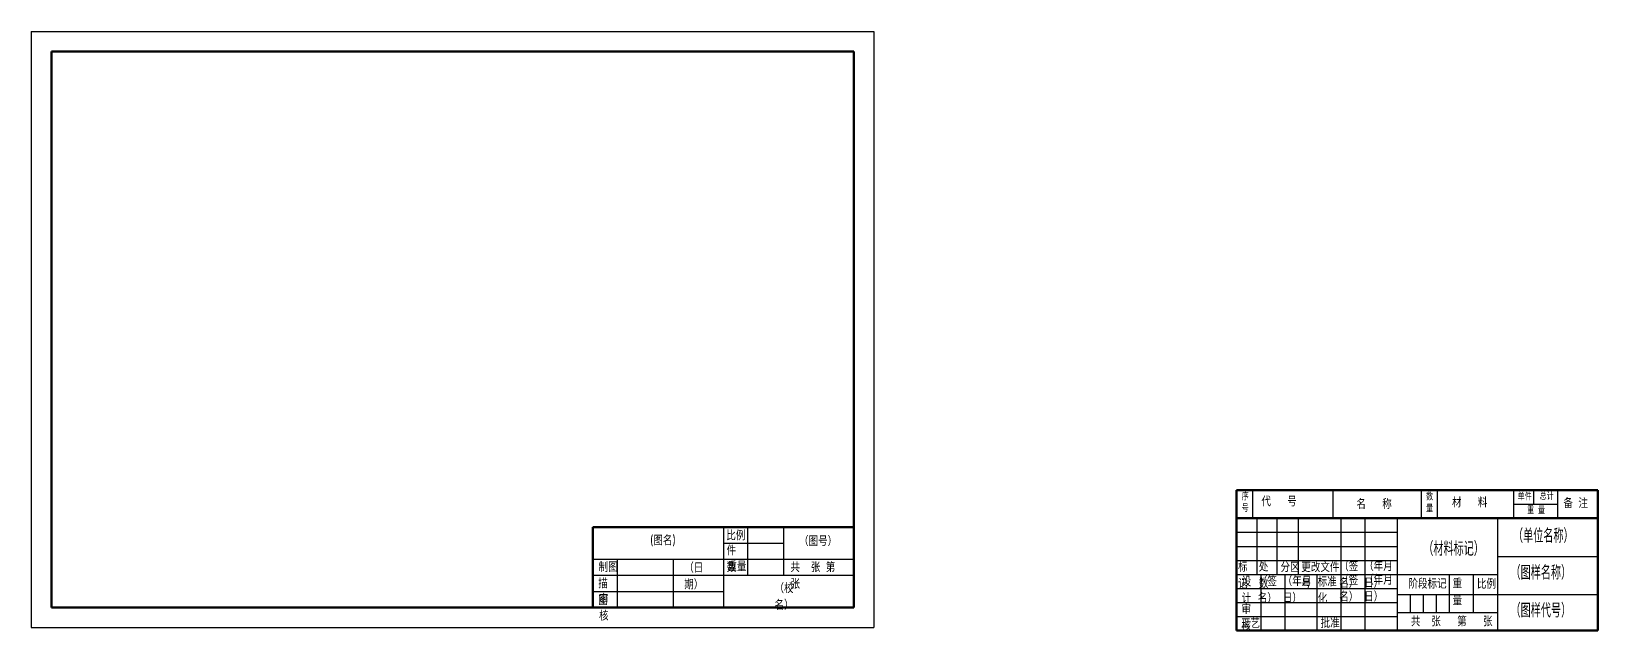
# Model space of a CAD drawing. Header units: millimetres. Extents: x 992 to 2420, y -901 to 710.
# Drawn here: x 992 to 1773, y 411 to 710 of the extents above; entities that cross this region are included whole.
import ezdxf

# ---------------------------------------------------------------- set-up
doc = ezdxf.new("R2010")
doc.units = ezdxf.units.MM
for name, color, linetype in [('图框', 7, 'Continuous'), ('文字', 7, 'Continuous'), ('细实线', 7, 'Continuous')]:
    doc.layers.add(name, color=color, linetype=linetype)
doc.layers.add('粗实线', color=7, linetype='Continuous', lineweight=50)
doc.styles.add('汉字', font='gbenor.shx', dxfattribs={"height": 5, "bigfont": 'gbcbig.shx'})

msp = doc.modelspace()

# ---------------------------------------------------------------- texts
at = {"layer": '图框', "char_height": 5, "attachment_point": 1, "style": '汉字'}
for s, insert, width in [('比例', (1338.27, 461.21), 9.4008), ('(图名)', (1300.32, 458.74), 65), ('件数', (1338.41, 453.69), 8.7293), ('（图号）', (1374.53, 458.39), 20.5474), ('制图', (1274.61, 445.47), 12), ('（日期）', (1317.28, 445.11), 13.8325), ('重量', (1338.81, 445.78), 9.2665), ('共  张 第   张', (1370.23, 445.38), 29.2767), ('描图', (1274.41, 437.32), 7.3863), ('审核', (1274.81, 429.54), 6.8491), ('（校名）', (1362.31, 434.91), 14.2354)]:
    msp.add_mtext(s, dxfattribs=dict(at, insert=insert, width=width))
at = {"layer": '文字', "attachment_point": 1, "style": '汉字'}
for s, insert, char_height, width in [('序\\P号', (1595.21, 479.7), 3.5, 8), ('代   号', (1605.04, 478.15), 5, 32.9682), ('名   称', (1652.42, 476.84), 5, 25.5449), ('数\\P量', (1687.14, 479.61), 3.5, 8.0783), ('材   料', (1700.06, 477.61), 5, 28.9585), ('单件', (1732.8, 479.66), 3.5, 9.7671), ('总计', (1743.71, 479.89), 3.5, 11.3092), ('备 注', (1755.59, 477.28), 5, 13.8795), ('重 量', (1737.52, 472.93), 3.5, 12.5087), ('（单位名称）', (1730.45, 461.99), 7, 40.9715), ('（材料标记）', (1685.74, 455.54), 7, 37.2468), ('标记', (1593.39, 445.52), 5, 8.7372), ('处数', (1603.76, 445.65), 5, 7.6451), ('分区', (1614.55, 445.38), 5, 12.6963), ('更改文件号', (1624.92, 445.38), 5, 21.024), ('（签名）', (1643.82, 445.81), 5, 16.5724), ('（年月日）', (1656.25, 445.93), 5, 18.1565), ('设计', (1595.2, 438.3), 5, 8.0425), ('（签名）', (1603.24, 438.3), 5, 16.5724), ('（年月日）', (1615.67, 438.43), 5, 18.1565), ('标准化', (1633.1, 438.18), 5, 12.5511), ('（签名）', (1643.82, 438.99), 5, 16.5724), ('（年月日）', (1656.25, 439.11), 5, 18.1565), ('重量', (1700.35, 437.23), 5, 8.7311), ('比例', (1712.45, 437.05), 5, 9.2854), ('（图样名称）', (1729.21, 443.66), 7, 40.9715), ('审核', (1595.08, 424.51), 5, 7.7988), ('（图样代号）', (1729.21, 424.8), 7, 40.9715), ('工艺', (1594.86, 417.5), 5, 12), ('批准', (1634.56, 417.57), 5, 9.261), ('共  张   第   张', (1679.56, 418.4), 5, 43.9401)]:
    msp.add_mtext(s, dxfattribs=dict(at, insert=insert, char_height=char_height, width=width))
at = {"layer": '细实线', "insert": (1678.35, 437.16), "char_height": 5, "width": 26, "attachment_point": 1, "style": '汉字'}
msp.add_mtext('阶段标记', dxfattribs=at)

# ---------------------------------------------------------------- linework, layer by layer
at = {"layer": '图框'}
for p, q in [((991.79, 709.81), (991.79, 412.81)), ((991.79, 709.81), (1411.79, 709.81)), ((1411.79, 709.81), (1411.79, 412.81)), ((1336.79, 462.81), (1336.79, 422.81)), ((1348.79, 462.81), (1348.79, 438.81)), ((1366.79, 462.81), (1366.79, 438.81)), ((1336.79, 454.81), (1366.79, 454.81)), ((1271.79, 446.81), (1401.79, 446.81)), ((1283.79, 446.81), (1283.79, 422.81)), ((1311.79, 446.81), (1311.79, 422.81)), ((1271.79, 438.81), (1401.79, 438.81)), ((1271.79, 430.81), (1336.79, 430.81)), ((991.79, 412.81), (1411.79, 412.81))]:
    msp.add_line(p, q, dxfattribs=at)
at = {"layer": '图框', "lineweight": 50}
for p, q in [((1001.79, 699.81), (1001.79, 422.81)), ((1001.79, 699.81), (1401.79, 699.81)), ((1401.79, 699.81), (1401.79, 422.81)), ((1271.79, 462.81), (1271.79, 422.81)), ((1271.79, 462.81), (1401.79, 462.81)), ((1001.79, 422.81), (1401.79, 422.81))]:
    msp.add_line(p, q, dxfattribs=at)
at = {"layer": '粗实线'}
for p, q in [((1592.67, 481.23), (1772.67, 481.23)), ((1592.67, 481.23), (1592.67, 467.23)), ((1772.67, 481.23), (1772.67, 411.23)), ((1592.67, 467.23), (1592.67, 411.23)), ((1592.67, 467.23), (1772.67, 467.23)), ((1592.67, 411.23), (1772.67, 411.23))]:
    msp.add_line(p, q, dxfattribs=at)
at = {"layer": '细实线'}
for p, q in [((1600.67, 481.23), (1600.67, 467.23)), ((1640.67, 481.23), (1640.67, 467.23)), ((1684.67, 481.23), (1684.67, 467.23)), ((1692.67, 481.23), (1692.67, 467.23)), ((1730.67, 481.23), (1730.67, 467.23)), ((1740.67, 481.23), (1740.67, 474.23)), ((1752.67, 481.23), (1752.67, 467.23)), ((1730.67, 474.23), (1752.67, 474.23)), ((1602.67, 467.23), (1602.67, 439.23)), ((1612.67, 467.23), (1612.67, 439.23)), ((1623.42, 467.23), (1623.42, 439.23)), ((1644.67, 467.23), (1644.67, 411.23)), ((1656.67, 467.23), (1656.67, 411.23)), ((1672.67, 467.23), (1672.67, 411.23)), ((1722.67, 467.23), (1722.67, 411.23)), ((1592.67, 460.23), (1672.67, 460.23)), ((1592.67, 453.23), (1672.67, 453.23)), ((1592.67, 446.23), (1672.67, 446.23)), ((1722.67, 448.23), (1772.67, 448.23)), ((1592.67, 439.23), (1672.67, 439.23)), ((1604.67, 439.23), (1604.67, 411.23)), ((1616.67, 439.23), (1616.67, 411.23)), ((1632.67, 439.23), (1632.67, 411.23)), ((1672.67, 439.23), (1722.67, 439.23)), ((1698.67, 439.23), (1698.67, 420.23)), ((1710.67, 439.23), (1710.67, 420.23)), ((1592.67, 432.23), (1672.67, 432.23)), ((1592.67, 425.23), (1672.67, 425.23)), ((1672.67, 429.23), (1772.67, 429.23)), ((1679.17, 429.23), (1679.17, 420.23)), ((1685.67, 429.23), (1685.67, 420.23)), ((1692.17, 429.23), (1692.17, 420.23)), ((1592.67, 418.23), (1672.67, 418.23)), ((1672.67, 420.23), (1722.67, 420.23))]:
    msp.add_line(p, q, dxfattribs=at)

msp.set_redraw_order([(e.dxf.handle, doc.entitydb.next_handle()) for e in msp.query("TEXT MTEXT ATTDEF DIMENSION ARC_DIMENSION")])  # texts and dimensions are drawn at this point

doc.saveas('drawing.dxf')
